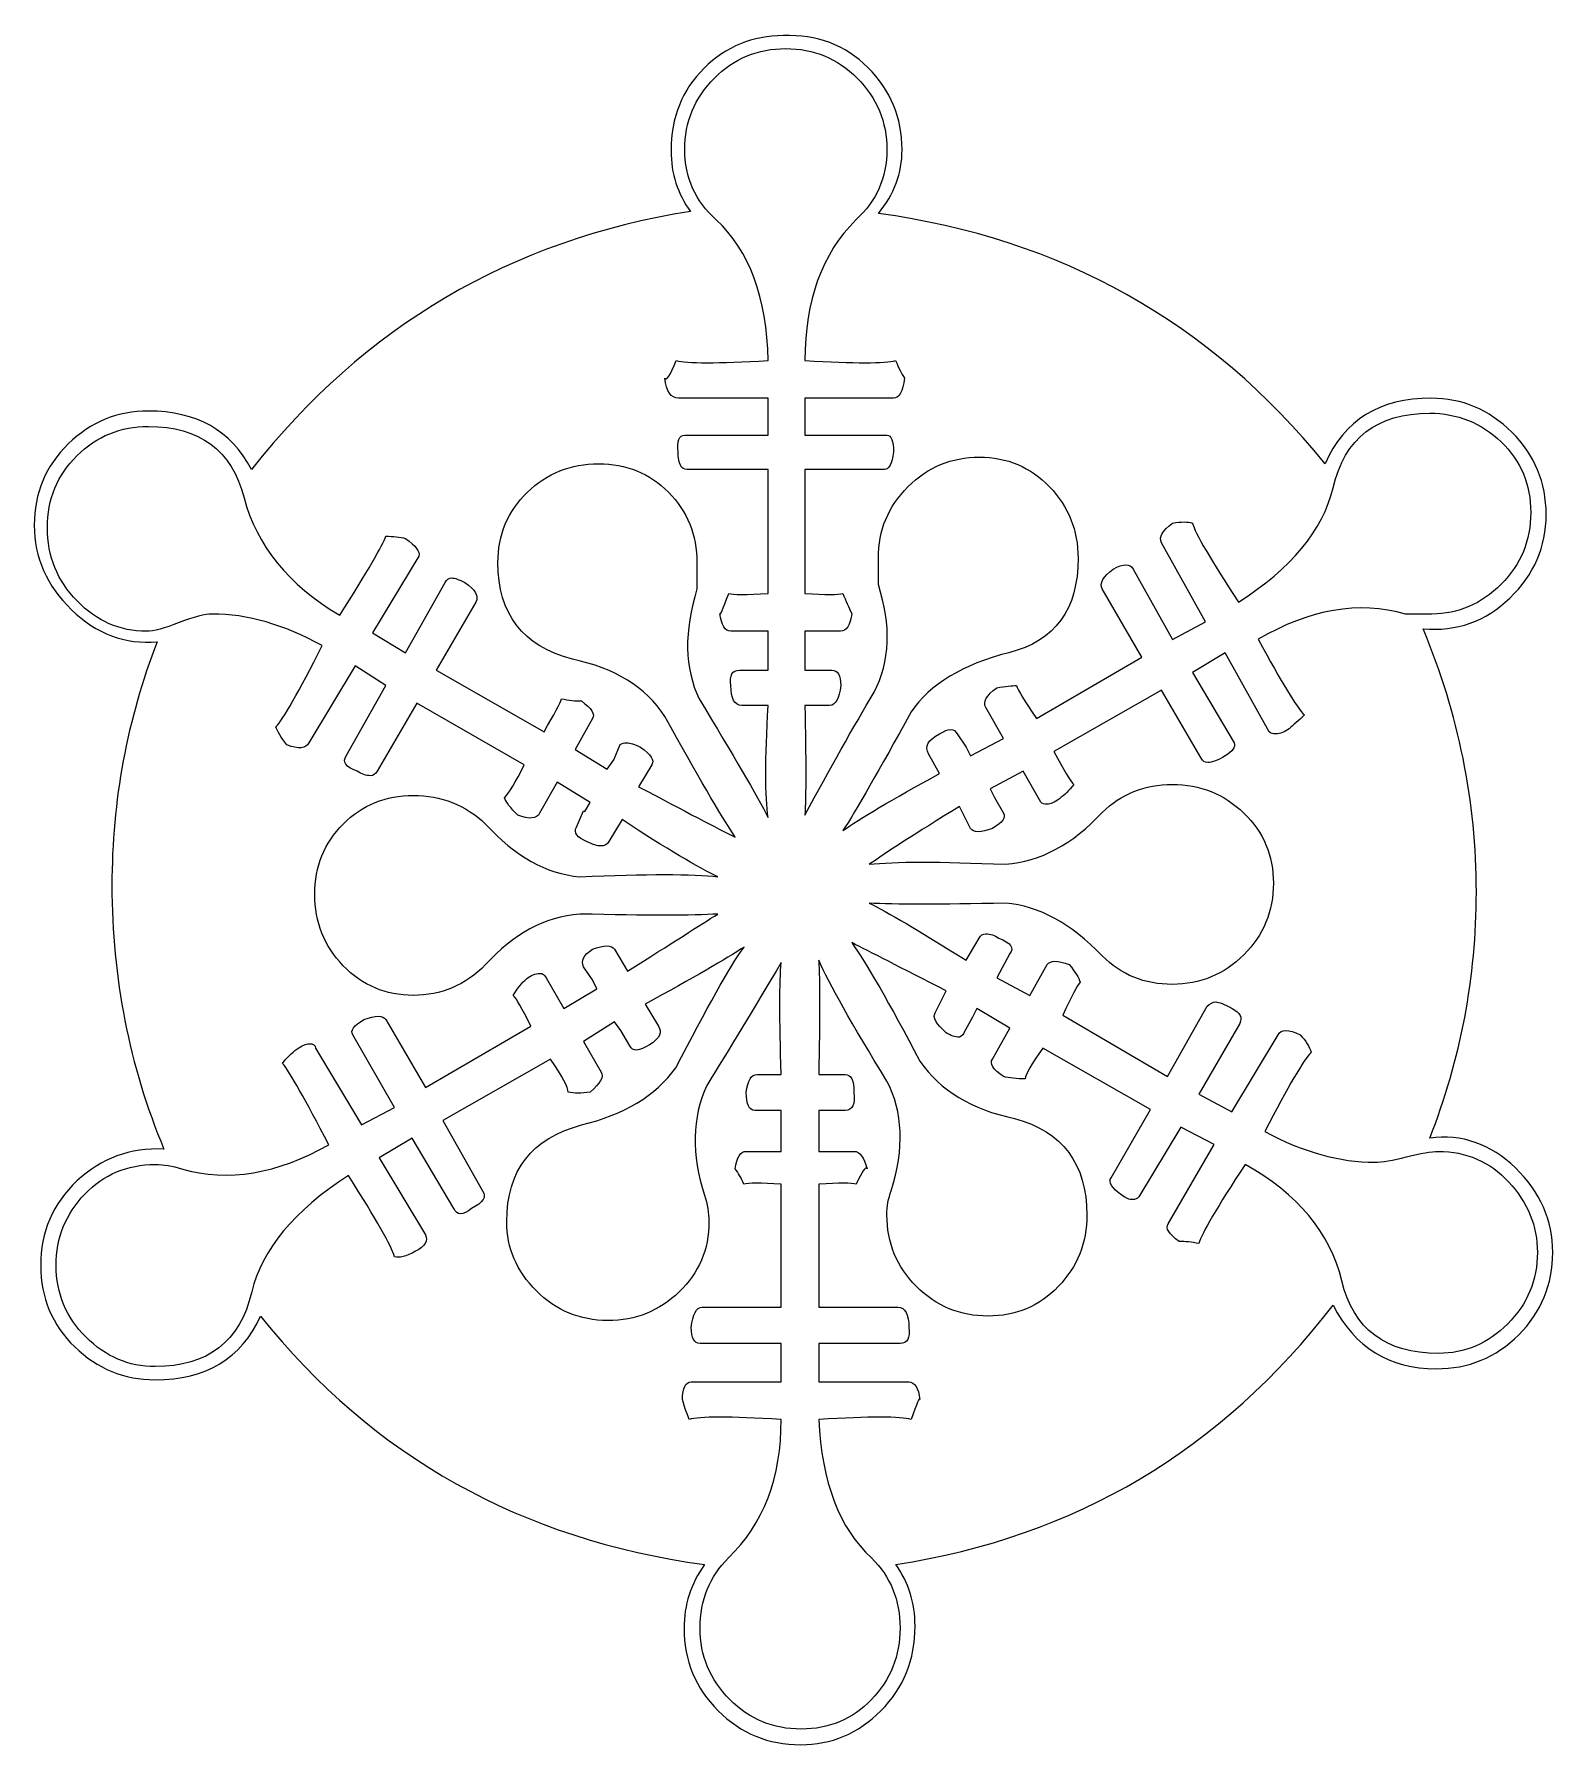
# Model space of a CAD drawing. Header units: centimetres. Extents: x -9.3 to 9.3, y -10.5 to 10.5.
import ezdxf

# ---------------------------------------------------------------- set-up
doc = ezdxf.new("R2010")
doc.units = ezdxf.units.CM
doc.header["$MEASUREMENT"] = 0
doc.layers.add('Camada 1', color=7, linetype='Continuous')

msp = doc.modelspace()

# ---------------------------------------------------------------- linework, layer by layer
at = {"layer": 'Camada 1'}
for points, knots in [([(6.6121, -5.08741), (5.24743, -6.86673), (3.46067, -7.92673), (1.25222, -8.2682), (1.25222, -8.2682), (1.41015, -8.484), (1.48952, -8.73535), (1.48952, -9.02266), (1.48952, -9.02266), (1.48952, -9.43607), (1.35019, -9.78209), (1.07156, -10.06073), (1.07156, -10.06073), (0.79293, -10.33937), (0.46466, -10.47827), (0.08763, -10.47827), (0.08763, -10.47827), (-0.308, -10.47827), (-0.64495, -10.33936), (-0.92358, -10.06073), (-0.92358, -10.06073), (-1.20221, -9.7821), (-1.34152, -9.44518), (-1.34152, -9.04954), (-1.34152, -9.04954), (-1.34152, -8.76223), (-1.25802, -8.50177), (-1.09099, -8.2682), (-1.09099, -8.2682), (-3.33582, -7.96269), (-5.14986, -6.94735), (-6.53231, -5.22218), (-6.53231, -5.22218), (-6.76588, -5.74309), (-7.19708, -6.00312), (-7.82546, -6.00312), (-7.82546, -6.00312), (-8.20249, -6.00312), (-8.53034, -5.86876), (-8.80855, -5.59921), (-8.80855, -5.59921), (-9.08719, -5.33008), (-9.2261, -4.99769), (-9.2261, -4.60248), (-9.2261, -4.60248), (-9.2261, -4.18989), (-9.07809, -3.84429), (-8.78126, -3.56563), (-8.78126, -3.56563), (-8.48485, -3.28739), (-8.12972, -3.15717), (-7.71631, -3.17495), (-7.71631, -3.17495), (-8.14089, -2.15178), (-8.35298, -1.07442), (-8.35298, 0.05707), (-8.35298, 0.05707), (-8.35298, 1.09802), (-8.16777, 2.09476), (-7.79735, 3.04644), (-7.79735, 3.04644), (-8.19258, 3.01048), (-8.54273, 3.14071), (-8.84783, 3.43712), (-8.84783, 3.43712), (-9.15292, 3.73311), (-9.30548, 4.07874), (-9.30548, 4.47395), (-9.30548, 4.47395), (-9.30548, 4.86916), (-9.16657, 5.20113), (-8.88876, 5.47069), (-8.88876, 5.47069), (-8.61095, 5.73982), (-8.28353, 5.8746), (-7.90649, 5.8746), (-7.90649, 5.8746), (-7.31491, 5.8746), (-6.89364, 5.63565), (-6.64228, 5.15856), (-6.64228, 5.15856), (-5.26148, 6.91351), (-3.46811, 7.96811), (-1.26214, 8.32281), (-1.26214, 8.32281), (-1.42089, 8.5353), (-1.50027, 8.78377), (-1.50027, 9.06737), (-1.50027, 9.06737), (-1.50027, 9.47499), (-1.36549, 9.81151), (-1.09596, 10.07776), (-1.09596, 10.07776), (-0.8264, 10.34359), (-0.50271, 10.4767), (-0.12526, 10.4767), (-0.12526, 10.4767), (0.28815, 10.49448), (0.63417, 10.36425), (0.91281, 10.08644), (0.91281, 10.08644), (1.19145, 9.80821), (1.33077, 9.47169), (1.33077, 9.07688), (1.33077, 9.07688), (1.33077, 8.78997), (1.23361, 8.52951), (1.03973, 8.29636), (1.03973, 8.29636), (3.28001, 7.99127), (5.10481, 6.96847), (6.51412, 5.22801), (6.51412, 5.22801), (6.74894, 5.76379), (7.18262, 6.03168), (7.81513, 6.03168), (7.81513, 6.03168), (8.19465, 6.03168), (8.52413, 5.89235), (8.80443, 5.61414), (8.80443, 5.61414), (9.08431, 5.3359), (9.22446, 4.99941), (9.22446, 4.6046), (9.22446, 4.6046), (9.22446, 4.20979), (9.07606, 3.86871), (8.78004, 3.58183), (8.78004, 3.58183), (8.48363, 3.29452), (8.12893, 3.16884), (7.71634, 3.2048), (7.71634, 3.2048), (8.15123, 2.16382), (8.36869, 1.08688), (8.36869, -0.02601), (8.36869, -0.02601), (8.36869, -1.06699), (8.17811, -2.0724), (7.79735, -3.04144), (7.79735, -3.04144), (8.19216, -2.9877), (8.54231, -3.10925), (8.84743, -3.40524), (8.84743, -3.40524), (9.15255, -3.70123), (9.3055, -4.04685), (9.3055, -4.44124), (9.3055, -4.44124), (9.3055, -4.83647), (9.16617, -5.17297), (8.88796, -5.45121), (8.88796, -5.45121), (8.60933, -5.72945), (8.2728, -5.86835), (7.87799, -5.86835), (7.87799, -5.86835), (7.30332, -5.86835), (6.88123, -5.60832), (6.6121, -5.08741)], [0, 0, 0, 0, 0.02439024, 0.02439024, 0.02439024, 0.02439024, 0.04878049, 0.04878049, 0.04878049, 0.04878049, 0.07317073, 0.07317073, 0.07317073, 0.07317073, 0.09756098, 0.09756098, 0.09756098, 0.09756098, 0.12195122, 0.12195122, 0.12195122, 0.12195122, 0.14634146, 0.14634146, 0.14634146, 0.14634146, 0.17073171, 0.17073171, 0.17073171, 0.17073171, 0.19512195, 0.19512195, 0.19512195, 0.19512195, 0.2195122, 0.2195122, 0.2195122, 0.2195122, 0.24390244, 0.24390244, 0.24390244, 0.24390244, 0.26829268, 0.26829268, 0.26829268, 0.26829268, 0.29268293, 0.29268293, 0.29268293, 0.29268293, 0.31707317, 0.31707317, 0.31707317, 0.31707317, 0.34146341, 0.34146341, 0.34146341, 0.34146341, 0.36585366, 0.36585366, 0.36585366, 0.36585366, 0.3902439, 0.3902439, 0.3902439, 0.3902439, 0.41463415, 0.41463415, 0.41463415, 0.41463415, 0.43902439, 0.43902439, 0.43902439, 0.43902439, 0.46341463, 0.46341463, 0.46341463, 0.46341463, 0.48780488, 0.48780488, 0.48780488, 0.48780488, 0.51219512, 0.51219512, 0.51219512, 0.51219512, 0.53658537, 0.53658537, 0.53658537, 0.53658537, 0.56097561, 0.56097561, 0.56097561, 0.56097561, 0.58536585, 0.58536585, 0.58536585, 0.58536585, 0.6097561, 0.6097561, 0.6097561, 0.6097561, 0.63414634, 0.63414634, 0.63414634, 0.63414634, 0.65853659, 0.65853659, 0.65853659, 0.65853659, 0.68292683, 0.68292683, 0.68292683, 0.68292683, 0.70731707, 0.70731707, 0.70731707, 0.70731707, 0.73170732, 0.73170732, 0.73170732, 0.73170732, 0.75609756, 0.75609756, 0.75609756, 0.75609756, 0.7804878, 0.7804878, 0.7804878, 0.7804878, 0.80487805, 0.80487805, 0.80487805, 0.80487805, 0.82926829, 0.82926829, 0.82926829, 0.82926829, 0.85365854, 0.85365854, 0.85365854, 0.85365854, 0.87804878, 0.87804878, 0.87804878, 0.87804878, 0.90243902, 0.90243902, 0.90243902, 0.90243902, 0.92682927, 0.92682927, 0.92682927, 0.92682927, 0.95121951, 0.95121951, 0.95121951, 0.95121951, 1, 1, 1, 1]), ([(7.90485, -3.20225), (7.81473, -3.20225), (7.6845, -3.22498), (7.51417, -3.26964), (7.51417, -3.26964), (7.34343, -3.3143), (7.21321, -3.33661), (7.12391, -3.33661), (7.12391, -3.33661), (6.69272, -3.33661), (6.24375, -3.21093), (5.77702, -2.95958), (5.77702, -2.95958), (6.06393, -2.40313), (6.25245, -2.08026), (6.34257, -1.99012), (6.34257, -1.99012), (6.32437, -1.9186), (6.27973, -1.84666), (6.20779, -1.77472), (6.20779, -1.77472), (6.06391, -1.70278), (5.97422, -1.70278), (5.93866, -1.77472), (5.93866, -1.77472), (5.93866, -1.77472), (5.37105, -2.7173), (5.37105, -2.7173), (5.37105, -2.7173), (5.37105, -2.7173), (4.96589, -2.49984), (4.96589, -2.49984), (4.96589, -2.49984), (4.96589, -2.49984), (5.46984, -1.63333), (5.46984, -1.63333), (5.46984, -1.63333), (5.5054, -1.56345), (5.47439, -1.50228), (5.37599, -1.44937), (5.37599, -1.44937), (5.27759, -1.39688), (5.21063, -1.37042), (5.17507, -1.37042), (5.17507, -1.37042), (5.13911, -1.37042), (5.10355, -1.38862), (5.06799, -1.42416), (5.06799, -1.42416), (5.06799, -1.42416), (4.58555, -2.28612), (4.58555, -2.28612), (4.58555, -2.28612), (4.58555, -2.28612), (3.29944, -1.53206), (3.29944, -1.53206), (3.29944, -1.53206), (3.40694, -1.29888), (3.47885, -1.16413), (3.51484, -1.12815), (3.51484, -1.12815), (3.49664, -1.07441), (3.452, -1.0029), (3.38006, -0.91275), (3.38006, -0.91275), (3.23618, -0.85901), (3.14649, -0.85901), (3.11093, -0.91275), (3.11093, -0.91275), (3.11093, -0.91275), (2.89514, -1.28978), (2.89514, -1.28978), (2.89514, -1.28978), (2.89514, -1.28978), (2.49123, -1.07438), (2.49123, -1.07438), (2.49123, -1.07438), (2.49123, -1.07438), (2.65286, -0.77797), (2.65286, -0.77797), (2.65286, -0.77797), (2.7066, -0.70645), (2.66196, -0.64361), (2.51808, -0.58945), (2.51808, -0.58945), (2.46434, -0.55389), (2.41018, -0.53571), (2.35645, -0.53571), (2.35645, -0.53571), (2.32049, -0.53571), (2.29361, -0.55391), (2.27583, -0.58945), (2.27583, -0.58945), (2.27583, -0.58945), (2.1142, -0.85858), (2.1142, -0.85858), (2.1142, -0.85858), (1.53955, -0.49973), (1.14474, -0.26657), (0.92937, -0.15868), (0.92937, -0.15868), (1.23446, -0.17688), (1.79051, -0.17688), (2.59791, -0.15868), (2.59791, -0.15868), (3.0105, -0.19464), (3.40531, -0.41003), (3.78234, -0.80485), (3.78234, -0.80485), (4.01552, -1.03842), (4.30241, -1.155), (4.64348, -1.155), (4.64348, -1.155), (4.98413, -1.155), (5.27599, -1.03387), (5.51827, -0.79162), (5.51827, -0.79162), (5.76055, -0.54937), (5.88161, -0.25752), (5.88161, 0.08395), (5.88161, 0.08395), (5.88161, 0.4246), (5.76048, 0.71191), (5.51823, 0.94549), (5.51823, 0.94549), (5.27598, 1.17867), (4.98409, 1.29564), (4.64344, 1.29564), (4.64344, 1.29564), (4.30237, 1.29564), (4.01548, 1.1807), (3.7823, 0.95168), (3.7823, 0.95168), (3.42345, 0.56348), (3.02866, 0.35182), (2.59787, 0.31668), (2.59787, 0.31668), (1.79047, 0.35221), (1.23445, 0.35221), (0.92933, 0.31668), (0.92933, 0.31668), (1.12695, 0.4568), (1.49488, 0.69329), (2.03354, 1.0265), (2.03354, 1.0265), (2.03354, 1.0265), (2.16832, 0.75694), (2.16832, 0.75694), (2.16832, 0.75694), (2.20388, 0.7032), (2.29357, 0.7032), (2.43745, 0.75694), (2.43745, 0.75694), (2.56313, 0.82888), (2.60779, 0.89172), (2.57223, 0.94588), (2.57223, 0.94588), (2.57223, 0.94588), (2.46433, 1.1344), (2.46433, 1.1344), (2.46433, 1.1344), (2.46433, 1.1344), (2.41059, 1.2419), (2.41059, 1.2419), (2.41059, 1.2419), (2.41059, 1.2419), (2.8145, 1.4573), (2.8145, 1.4573), (2.8145, 1.4573), (2.8145, 1.4573), (3.0299, 1.08027), (3.0299, 1.08027), (3.0299, 1.08027), (3.04768, 1.06207), (3.07456, 1.05339), (3.11052, 1.05339), (3.11052, 1.05339), (3.14648, 1.05339), (3.19609, 1.07572), (3.25892, 1.12078), (3.25892, 1.12078), (3.32176, 1.16544), (3.38005, 1.22373), (3.43378, 1.29564), (3.43378, 1.29564), (3.39782, 1.3316), (3.3172, 1.46638), (3.19153, 1.69995), (3.19153, 1.69995), (3.19153, 1.69995), (4.51114, 2.45401), (4.51114, 2.45401), (4.51114, 2.45401), (4.51114, 2.45401), (4.99607, 1.61891), (4.99607, 1.61891), (4.99607, 1.61891), (5.01385, 1.58295), (5.04073, 1.56517), (5.07669, 1.56517), (5.07669, 1.56517), (5.13043, 1.56517), (5.20237, 1.59205), (5.29209, 1.64579), (5.29209, 1.64579), (5.38181, 1.69953), (5.41777, 1.75369), (5.39999, 1.80742), (5.39999, 1.80742), (5.39999, 1.80742), (4.88818, 2.66938), (4.88818, 2.66938), (4.88818, 2.66938), (4.88818, 2.66938), (5.29209, 2.91163), (5.29209, 2.91163), (5.29209, 2.91163), (5.29209, 2.91163), (5.83076, 1.94217), (5.83076, 1.94217), (5.83076, 1.94217), (5.84896, 1.92397), (5.87582, 1.91529), (5.9118, 1.91529), (5.9118, 1.91529), (5.96554, 1.91529), (6.0193, 1.9368), (6.07304, 1.9798), (6.07304, 1.9798), (6.12678, 2.0228), (6.19004, 2.0786), (6.26198, 2.14765), (6.26198, 2.14765), (6.17186, 2.23364), (5.98335, 2.54288), (5.69643, 3.07618), (5.69643, 3.07618), (6.32482, 3.44411), (6.92632, 3.54748), (7.50097, 3.38582), (7.50097, 3.38582), (7.60847, 3.38582), (7.71637, 3.38582), (7.82384, 3.38582), (7.82384, 3.38582), (8.14713, 3.38582), (8.42989, 3.50737), (8.67217, 3.75087), (8.67217, 3.75087), (8.91445, 3.99437), (9.03597, 4.28747), (9.03597, 4.63019), (9.03597, 4.63019), (9.03597, 4.97291), (8.91442, 5.26146), (8.67217, 5.49588), (8.67217, 5.49588), (8.42992, 5.7303), (8.13803, 5.8477), (7.79698, 5.8477), (7.79698, 5.8477), (7.15039, 5.8477), (6.75561, 5.54219), (6.61215, 4.932), (6.61215, 4.932), (6.48647, 4.41109), (6.10034, 3.94394), (5.45378, 3.53135), (5.45378, 3.53135), (5.11231, 4.05184), (4.92379, 4.37513), (4.88823, 4.50081), (4.88823, 4.50081), (4.83449, 4.51859), (4.75345, 4.51859), (4.64598, 4.50081), (4.64598, 4.50081), (4.5203, 4.41069), (4.47524, 4.33007), (4.5112, 4.25856), (4.5112, 4.25856), (4.5112, 4.25856), (5.04987, 3.2887), (5.04987, 3.2887), (5.04987, 3.2887), (5.04987, 3.2887), (4.64596, 3.0733), (4.64596, 3.0733), (4.64596, 3.0733), (4.64596, 3.0733), (4.16103, 3.93526), (4.16103, 3.93526), (4.16103, 3.93526), (4.12507, 4.0072), (4.04445, 4.0072), (3.91878, 3.93526), (3.91878, 3.93526), (3.7931, 3.84514), (3.74804, 3.76452), (3.784, 3.69301), (3.784, 3.69301), (3.784, 3.69301), (4.26893, 2.85791), (4.26893, 2.85791), (4.26893, 2.85791), (4.26893, 2.85791), (2.9762, 2.10385), (2.9762, 2.10385), (2.9762, 2.10385), (2.83232, 2.31925), (2.7513, 2.454), (2.73352, 2.50776), (2.73352, 2.50776), (2.67978, 2.50776), (2.59874, 2.49866), (2.49127, 2.48088), (2.49127, 2.48088), (2.36559, 2.39076), (2.32053, 2.31014), (2.35649, 2.2382), (2.35649, 2.2382), (2.35649, 2.2382), (2.57228, 1.86117), (2.57228, 1.86117), (2.57228, 1.86117), (2.57228, 1.86117), (2.16797, 1.64577), (2.16797, 1.64577), (2.16797, 1.64577), (2.16797, 1.64577), (2.11423, 1.75367), (2.11423, 1.75367), (2.11423, 1.75367), (2.11423, 1.75367), (2.00673, 1.9153), (2.00673, 1.9153), (2.00673, 1.9153), (1.97035, 1.98682), (1.89883, 1.98682), (1.79133, 1.9153), (1.79133, 1.9153), (1.64745, 1.84336), (1.60239, 1.76234), (1.65655, 1.67305), (1.65655, 1.67305), (1.65655, 1.67305), (1.79091, 1.43037), (1.79091, 1.43037), (1.79091, 1.43037), (1.19848, 1.10708), (0.80367, 0.8735), (0.60608, 0.73004), (0.60608, 0.73004), (0.76732, 0.98139), (1.04595, 1.46593), (1.44118, 2.18443), (1.44118, 2.18443), (1.67436, 2.5255), (2.07412, 2.76776), (2.63966, 2.91161), (2.63966, 2.91161), (3.2052, 3.05546), (3.48799, 3.4416), (3.48799, 4.06998), (3.48799, 4.06998), (3.48799, 4.41105), (3.37141, 4.70292), (3.13824, 4.94517), (3.13824, 4.94517), (2.90507, 5.18742), (2.61817, 5.30897), (2.27752, 5.30897), (2.27752, 5.30897), (1.93645, 5.30897), (1.64501, 5.18742), (1.40273, 4.94517), (1.40273, 4.94517), (1.16045, 4.70292), (1.03973, 4.41111), (1.03973, 4.07006), (1.03973, 4.07006), (1.03973, 3.96216), (1.03973, 3.85427), (1.03973, 3.74677), (1.03973, 3.74677), (1.20136, 3.24406), (1.18443, 2.80419), (0.98845, 2.42716), (0.98845, 2.42716), (0.7313, 1.99597), (0.44854, 1.49326), (0.14012, 0.91861), (0.14012, 0.91861), (0.15377, 1.15179), (0.15377, 1.60073), (0.14012, 2.2655), (0.14012, 2.2655), (0.14012, 2.2655), (0.44191, 2.26549), (0.44191, 2.26549), (0.44191, 2.26549), (0.51509, 2.26549), (0.56097, 2.34653), (0.57918, 2.50859), (0.57918, 2.50859), (0.57918, 2.63469), (0.54238, 2.69793), (0.46962, 2.69793), (0.46962, 2.69793), (0.46962, 2.69793), (0.14015, 2.69793), (0.14015, 2.69793), (0.14015, 2.69793), (0.14015, 2.69793), (0.14015, 3.17418), (0.14015, 3.17418), (0.14015, 3.17418), (0.14015, 3.17418), (0.57714, 3.17418), (0.57714, 3.17418), (0.57714, 3.17418), (0.6499, 3.17418), (0.69538, 3.24694), (0.71356, 3.39288), (0.71356, 3.39288), (0.67718, 3.46564), (0.6408, 3.5475), (0.60442, 3.63886), (0.60442, 3.63886), (0.54984, 3.62066), (0.39482, 3.62066), (0.14016, 3.63886), (0.14016, 3.63886), (0.14016, 3.63886), (0.14016, 5.15857), (0.14016, 5.15857), (0.14016, 5.15857), (0.14016, 5.15857), (1.11704, 5.15858), (1.11704, 5.15858), (1.11704, 5.15858), (1.17078, 5.15858), (1.20716, 5.22846), (1.22536, 5.36861), (1.22536, 5.36861), (1.22536, 5.50834), (1.19808, 5.57821), (1.14392, 5.57821), (1.14392, 5.57821), (1.14392, 5.57821), (0.14015, 5.57821), (0.14015, 5.57821), (0.14015, 5.57821), (0.14015, 5.57821), (0.14015, 6.03173), (0.14015, 6.03173), (0.14015, 6.03173), (0.14015, 6.03173), (1.22452, 6.03173), (1.22452, 6.03173), (1.22452, 6.03173), (1.29646, 6.03173), (1.34194, 6.11317), (1.36012, 6.27647), (1.36012, 6.27647), (1.32374, 6.33063), (1.28778, 6.40297), (1.2518, 6.49393), (1.2518, 6.49393), (1.1253, 6.45797), (0.75446, 6.45797), (0.14013, 6.49393), (0.14013, 6.49393), (0.14013, 7.22982), (0.34807, 7.80444), (0.76478, 8.21745), (0.76478, 8.21745), (1.0178, 8.45063), (1.1447, 8.73794), (1.1447, 9.07941), (1.1447, 9.07941), (1.1447, 9.42048), (1.02315, 9.71235), (0.7809, 9.9546), (0.7809, 9.9546), (0.53865, 10.19685), (0.24676, 10.3184), (-0.09429, 10.3184), (-0.09429, 10.3184), (-0.43576, 10.3184), (-0.72765, 10.19685), (-0.9699, 9.9546), (-0.9699, 9.9546), (-1.21215, 9.71235), (-1.33328, 9.42046), (-1.33328, 9.07941), (-1.33328, 9.07941), (-1.33328, 8.73794), (-1.2043, 8.4506), (-0.9459, 8.21745), (-0.9459, 8.21745), (-0.54035, 7.84042), (-0.32826, 7.26577), (-0.30966, 6.49393), (-0.30966, 6.49393), (-0.93349, 6.45797), (-1.30971, 6.45797), (-1.43787, 6.49393), (-1.43787, 6.49393), (-1.51145, 6.31245), (-1.55736, 6.24009), (-1.57553, 6.27647), (-1.57553, 6.27647), (-1.55733, 6.11317), (-1.50235, 6.03173), (-1.41059, 6.03173), (-1.41059, 6.03173), (-1.41059, 6.03173), (-0.30964, 6.03173), (-0.30964, 6.03173), (-0.30964, 6.03173), (-0.30964, 6.03173), (-0.30964, 5.57821), (-0.30964, 5.57821), (-0.30964, 5.57821), (-0.30964, 5.57821), (-1.33117, 5.57821), (-1.33117, 5.57821), (-1.33117, 5.57821), (-1.40475, 5.57821), (-1.43206, 5.50833), (-1.41385, 5.36861), (-1.41385, 5.36861), (-1.41385, 5.22846), (-1.37705, 5.15858), (-1.30347, 5.15858), (-1.30347, 5.15858), (-1.30347, 5.15858), (-0.30964, 5.15858), (-0.30964, 5.15858), (-0.30964, 5.15858), (-0.30964, 5.15858), (-0.30964, 3.63887), (-0.30964, 3.63887), (-0.30964, 3.63887), (-0.5792, 3.62067), (-0.74083, 3.62067), (-0.79457, 3.63887), (-0.79457, 3.63887), (-0.86651, 3.43837), (-0.90247, 3.35651), (-0.90247, 3.39289), (-0.90247, 3.39289), (-0.88469, 3.24695), (-0.83963, 3.17419), (-0.76769, 3.17419), (-0.76769, 3.17419), (-0.76769, 3.17419), (-0.30964, 3.17418), (-0.30964, 3.17418), (-0.30964, 3.17418), (-0.30964, 3.17418), (-0.30964, 2.69793), (-0.30964, 2.69793), (-0.30964, 2.69793), (-0.30964, 2.69793), (-0.65979, 2.69793), (-0.65979, 2.69793), (-0.65979, 2.69793), (-0.74991, 2.69793), (-0.78589, 2.63467), (-0.76769, 2.50859), (-0.76769, 2.50859), (-0.76769, 2.34653), (-0.72303, 2.26549), (-0.63291, 2.26549), (-0.63291, 2.26549), (-0.63291, 2.26549), (-0.30964, 2.26549), (-0.30964, 2.26549), (-0.30964, 2.26549), (-0.35015, 1.60072), (-0.35015, 1.14307), (-0.30964, 0.89172), (-0.30964, 0.89172), (-0.45103, 1.16085), (-0.73297, 1.64578), (-1.15631, 2.34611), (-1.15631, 2.34611), (-1.33572, 2.72314), (-1.34483, 3.17211), (-1.18277, 3.693), (-1.18277, 3.693), (-1.18277, 3.8005), (-1.18277, 3.90797), (-1.18277, 4.01587), (-1.18277, 4.01587), (-1.18277, 4.35694), (-1.29895, 4.64426), (-1.53128, 4.87783), (-1.53128, 4.87783), (-1.76361, 5.11101), (-2.0497, 5.22798), (-2.38954, 5.22798), (-2.38954, 5.22798), (-2.72938, 5.22798), (-3.01959, 5.11098), (-3.26102, 4.87783), (-3.26102, 4.87783), (-3.50245, 4.64426), (-3.62276, 4.35692), (-3.62276, 4.01587), (-3.62276, 4.01587), (-3.62276, 3.38748), (-3.31767, 2.99225), (-2.70706, 2.83104), (-2.70706, 2.83104), (-2.18657, 2.72314), (-1.80954, 2.48957), (-1.57597, 2.13071), (-1.57597, 2.13071), (-1.18074, 1.41221), (-0.89342, 0.91857), (-0.71401, 0.64947), (-0.71401, 0.64947), (-0.9298, 0.75697), (-1.32462, 0.96366), (-1.89884, 1.26875), (-1.89884, 1.26875), (-1.89884, 1.26875), (-1.73721, 1.53831), (-1.73721, 1.53831), (-1.73721, 1.53831), (-1.70165, 1.59205), (-1.74756, 1.66356), (-1.87487, 1.75371), (-1.87487, 1.75371), (-1.94845, 1.78927), (-2.00385, 1.80745), (-2.04023, 1.80745), (-2.04023, 1.80745), (-2.07703, 1.80745), (-2.10474, 1.80002), (-2.12291, 1.78594), (-2.12291, 1.78594), (-2.12291, 1.78594), (-2.20311, 1.5966), (-2.20311, 1.5966), (-2.20311, 1.5966), (-2.20311, 1.5966), (-2.20353, 1.59702), (-2.20353, 1.59702), (-2.20353, 1.59702), (-2.20353, 1.59702), (-2.28208, 1.48415), (-2.28208, 1.48415), (-2.28208, 1.48415), (-2.28208, 1.48415), (-2.67607, 1.72476), (-2.67607, 1.72476), (-2.67607, 1.72476), (-2.67607, 1.72476), (-2.4644, 2.10386), (-2.4644, 2.10386), (-2.4644, 2.10386), (-2.42884, 2.1576), (-2.4735, 2.22911), (-2.59918, 2.31926), (-2.59918, 2.31926), (-2.67112, 2.31926), (-2.75214, 2.32794), (-2.84186, 2.34614), (-2.84186, 2.34614), (-2.86006, 2.2924), (-2.93198, 2.15762), (-3.05765, 1.94223), (-3.05765, 1.94223), (-3.05765, 1.94223), (-4.37932, 2.69754), (-4.37932, 2.69754), (-4.37932, 2.69754), (-4.37932, 2.69754), (-3.8919, 3.5314), (-3.8919, 3.5314), (-3.8919, 3.5314), (-3.85634, 3.60292), (-3.901, 3.68354), (-4.02668, 3.77365), (-4.02668, 3.77365), (-4.09862, 3.80921), (-4.15236, 3.82739), (-4.18831, 3.82739), (-4.18831, 3.82739), (-4.22426, 3.82739), (-4.25115, 3.80919), (-4.26893, 3.77365), (-4.26893, 3.77365), (-4.26893, 3.77365), (-4.75386, 2.91169), (-4.75386, 2.91169), (-4.75386, 2.91169), (-4.75386, 2.91169), (-5.15777, 3.15394), (-5.15777, 3.15394), (-5.15777, 3.15394), (-5.15777, 3.15394), (-4.59222, 4.09694), (-4.59222, 4.09694), (-4.59222, 4.09694), (-4.57444, 4.15068), (-4.62818, 4.22219), (-4.75385, 4.31234), (-4.75385, 4.31234), (-4.82579, 4.33012), (-4.90641, 4.33922), (-4.9961, 4.33922), (-4.9961, 4.33922), (-5.03248, 4.23132), (-5.221, 3.90803), (-5.56165, 3.36976), (-5.56165, 3.36976), (-6.19046, 3.74679), (-6.58112, 4.22677), (-6.73367, 4.8105), (-6.73367, 4.8105), (-6.88622, 5.39423), (-7.27649, 5.68611), (-7.90487, 5.68611), (-7.90487, 5.68611), (-8.24634, 5.68611), (-8.53823, 5.56623), (-8.78048, 5.32726), (-8.78048, 5.32726), (-9.02273, 5.08789), (-9.14386, 4.79354), (-9.14386, 4.44379), (-9.14386, 4.44379), (-9.14386, 4.09404), (-9.02273, 3.79514), (-8.78048, 3.54669), (-8.78048, 3.54669), (-8.53823, 3.29824), (-8.25544, 3.17421), (-7.93215, 3.17421), (-7.93215, 3.17421), (-7.84243, 3.17421), (-7.70768, 3.20935), (-7.52824, 3.28004), (-7.52824, 3.28004), (-7.34883, 3.35031), (-7.21405, 3.38587), (-7.12393, 3.38587), (-7.12393, 3.38587), (-6.69316, 3.38587), (-6.24461, 3.25646), (-5.77744, 2.99849), (-5.77744, 2.99849), (-6.06475, 2.42633), (-6.25327, 2.09393), (-6.34299, 2.00217), (-6.34299, 2.00217), (-6.32521, 1.94677), (-6.28015, 1.87276), (-6.20821, 1.78058), (-6.20821, 1.78058), (-6.06475, 1.72684), (-5.97503, 1.73552), (-5.93908, 1.80746), (-5.93908, 1.80746), (-5.93908, 1.80746), (-5.37311, 2.75004), (-5.37311, 2.75004), (-5.37311, 2.75004), (-5.37311, 2.75004), (-4.99608, 2.50779), (-4.99608, 2.50779), (-4.99608, 2.50779), (-4.99608, 2.50779), (-5.48101, 1.64583), (-5.48101, 1.64583), (-5.48101, 1.64583), (-5.53475, 1.57389), (-5.49011, 1.51105), (-5.34623, 1.45731), (-5.34623, 1.45731), (-5.29249, 1.42135), (-5.23873, 1.40357), (-5.1846, 1.40357), (-5.1846, 1.40357), (-5.14904, 1.40357), (-5.12218, 1.42135), (-5.10398, 1.45731), (-5.10398, 1.45731), (-5.10398, 1.45731), (-4.61699, 2.29117), (-4.61699, 2.29117), (-4.61699, 2.29117), (-4.61699, 2.29117), (-3.29943, 1.53749), (-3.29943, 1.53749), (-3.29943, 1.53749), (-3.40733, 1.32209), (-3.48795, 1.18774), (-3.54168, 1.134), (-3.54168, 1.134), (-3.5239, 1.07984), (-3.47016, 1.0079), (-3.38005, 0.9186), (-3.38005, 0.9186), (-3.23659, 0.86486), (-3.14687, 0.87354), (-3.11092, 0.94548), (-3.11092, 0.94548), (-3.11092, 0.94548), (-2.89552, 1.32293), (-2.89552, 1.32293), (-2.89552, 1.32293), (-2.89552, 1.32293), (-2.49121, 1.07406), (-2.49121, 1.07406), (-2.49121, 1.07406), (-2.49121, 1.07406), (-2.55572, 0.96368), (-2.55572, 0.96368), (-2.55572, 0.96368), (-2.55572, 0.96368), (-2.57226, 0.97278), (-2.57226, 0.97278), (-2.57226, 0.97278), (-2.57226, 0.97278), (-2.66113, 0.77392), (-2.66113, 0.77392), (-2.66113, 0.77392), (-2.69751, 0.70489), (-2.65285, 0.64451), (-2.52802, 0.59326), (-2.52802, 0.59326), (-2.4569, 0.55852), (-2.40359, 0.54159), (-2.36803, 0.54159), (-2.36803, 0.54159), (-2.31511, 0.54159), (-2.27955, 0.55937), (-2.26138, 0.59533), (-2.26138, 0.59533), (-2.26138, 0.59533), (-2.10181, 0.86489), (-2.10181, 0.86489), (-2.10181, 0.86489), (-1.55113, 0.50564), (-1.16048, 0.27206), (-0.92936, 0.16459), (-0.92936, 0.16459), (-1.23363, 0.20015), (-1.79669, 0.20015), (-2.61939, 0.16459), (-2.61939, 0.16459), (-3.03116, 0.20015), (-3.41563, 0.41594), (-3.77321, 0.81115), (-3.77321, 0.81115), (-4.02374, 1.04433), (-4.31891, 1.1613), (-4.65874, 1.1613), (-4.65874, 1.1613), (-4.99857, 1.1613), (-5.28506, 1.0443), (-5.51739, 0.81115), (-5.51739, 0.81115), (-5.74971, 0.57756), (-5.86589, 0.29025), (-5.86589, -0.05083), (-5.86589, -0.05083), (-5.86589, -0.3923), (-5.74971, -0.68419), (-5.51738, -0.92644), (-5.51738, -0.92644), (-5.28505, -1.16869), (-4.99856, -1.28982), (-4.65873, -1.28982), (-4.65873, -1.28982), (-4.3189, -1.28982), (-4.02373, -1.16414), (-3.7732, -0.91279), (-3.7732, -0.91279), (-3.43337, -0.53576), (-3.0489, -0.32904), (-2.61938, -0.29308), (-2.61938, -0.29308), (-1.79668, -0.31128), (-1.23362, -0.31128), (-0.92935, -0.29308), (-0.92935, -0.29308), (-1.12697, -0.41876), (-1.49532, -0.65233), (-2.03356, -0.99341), (-2.03356, -0.99341), (-2.03356, -0.99341), (-2.19519, -0.72428), (-2.19519, -0.72428), (-2.19519, -0.72428), (-2.23115, -0.67054), (-2.32087, -0.67054), (-2.46432, -0.72428), (-2.46432, -0.72428), (-2.57222, -0.79622), (-2.6082, -0.86816), (-2.57222, -0.93968), (-2.57222, -0.93968), (-2.57222, -0.93968), (-2.46432, -1.10131), (-2.46432, -1.10131), (-2.46432, -1.10131), (-2.46432, -1.10131), (-2.41058, -1.20921), (-2.41058, -1.20921), (-2.41058, -1.20921), (-2.41058, -1.20921), (-2.81449, -1.45146), (-2.81449, -1.45146), (-2.81449, -1.45146), (-2.81449, -1.45146), (-3.03028, -1.07401), (-3.03028, -1.07401), (-3.03028, -1.07401), (-3.04848, -1.03845), (-3.07534, -1.02027), (-3.1109, -1.02027), (-3.1109, -1.02027), (-3.16506, -1.02027), (-3.21922, -1.043), (-3.27296, -1.08766), (-3.27296, -1.08766), (-3.3267, -1.13272), (-3.38046, -1.20011), (-3.4342, -1.28983), (-3.4342, -1.28983), (-3.39824, -1.32579), (-3.3263, -1.45146), (-3.21841, -1.66686), (-3.21841, -1.66686), (-3.21841, -1.66686), (-4.51114, -2.42092), (-4.51114, -2.42092), (-4.51114, -2.42092), (-4.51114, -2.42092), (-4.99607, -1.58624), (-4.99607, -1.58624), (-4.99607, -1.58624), (-5.03203, -1.5325), (-5.12175, -1.5325), (-5.2652, -1.58624), (-5.2652, -1.58624), (-5.3913, -1.65818), (-5.43636, -1.72102), (-5.39998, -1.77476), (-5.39998, -1.77476), (-5.39998, -1.77476), (-4.88859, -2.6636), (-4.88859, -2.6636), (-4.88859, -2.6636), (-4.88859, -2.6636), (-5.2925, -2.879), (-5.2925, -2.879), (-5.2925, -2.879), (-5.2925, -2.879), (-5.85805, -1.936), (-5.85805, -1.936), (-5.85805, -1.936), (-5.85805, -1.90044), (-5.88493, -1.88226), (-5.93867, -1.88226), (-5.93867, -1.88226), (-5.97505, -1.88226), (-6.02424, -1.90499), (-6.08707, -1.94965), (-6.08707, -1.94965), (-6.14991, -1.99471), (-6.2082, -2.053), (-6.26193, -2.12451), (-6.26193, -2.12451), (-6.17221, -2.23241), (-5.98369, -2.5648), (-5.69638, -3.12125), (-5.69638, -3.12125), (-6.32477, -3.4805), (-6.92627, -3.57932), (-7.50092, -3.41766), (-7.50092, -3.41766), (-7.60882, -3.3817), (-7.71671, -3.3635), (-7.82421, -3.3635), (-7.82421, -3.3635), (-8.16568, -3.3635), (-8.45302, -3.48505), (-8.68617, -3.7273), (-8.68617, -3.7273), (-8.91974, -3.96955), (-9.03632, -4.26144), (-9.03632, -4.60249), (-9.03632, -4.60249), (-9.03632, -4.94396), (-8.91519, -5.23585), (-8.67294, -5.4781), (-8.67294, -5.4781), (-8.43069, -5.72035), (-8.1475, -5.84148), (-7.82421, -5.84148), (-7.82421, -5.84148), (-7.17804, -5.84148), (-6.78323, -5.53639), (-6.63938, -4.92578), (-6.63938, -4.92578), (-6.5137, -4.40529), (-6.11889, -3.92946), (-5.45413, -3.49827), (-5.45413, -3.49827), (-5.11306, -4.03736), (-4.92454, -4.36933), (-4.88858, -4.49501), (-4.88858, -4.49501), (-4.83484, -4.51321), (-4.74967, -4.49046), (-4.63267, -4.42762), (-4.63267, -4.42762), (-4.51609, -4.36478), (-4.47556, -4.29782), (-4.51154, -4.22588), (-4.51154, -4.22588), (-4.51154, -4.22588), (-5.07709, -3.28288), (-5.07709, -3.28288), (-5.07709, -3.28288), (-5.07709, -3.28288), (-4.67318, -3.04063), (-4.67318, -3.04063), (-4.67318, -3.04063), (-4.67318, -3.04063), (-4.16137, -3.90219), (-4.16137, -3.90219), (-4.16137, -3.90219), (-4.12581, -3.99231), (-4.05387, -3.99231), (-3.94597, -3.90219), (-3.94597, -3.90219), (-3.80209, -3.83025), (-3.75745, -3.75873), (-3.81119, -3.68679), (-3.81119, -3.68679), (-3.81119, -3.68679), (-4.29572, -2.82483), (-4.29572, -2.82483), (-4.29572, -2.82483), (-4.29572, -2.82483), (-2.97611, -2.07077), (-2.97611, -2.07077), (-2.97611, -2.07077), (-2.83265, -2.28656), (-2.76071, -2.42092), (-2.76071, -2.47468), (-2.76071, -2.47468), (-2.68919, -2.49288), (-2.59947, -2.49288), (-2.49158, -2.47468), (-2.49158, -2.47468), (-2.3659, -2.36718), (-2.32084, -2.28616), (-2.3568, -2.23243), (-2.3568, -2.23243), (-2.3568, -2.23243), (-2.5722, -1.8554), (-2.5722, -1.8554), (-2.5722, -1.8554), (-2.5722, -1.8554), (-2.19517, -1.61315), (-2.19517, -1.61315), (-2.19517, -1.61315), (-2.19517, -1.61315), (-2.11413, -1.72065), (-2.11413, -1.72065), (-2.11413, -1.72065), (-2.11413, -1.72065), (-2.00663, -1.90917), (-2.00663, -1.90917), (-2.00663, -1.90917), (-1.97067, -1.98111), (-1.88963, -1.97698), (-1.76395, -1.89594), (-1.76395, -1.89594), (-1.63827, -1.8149), (-1.60271, -1.73883), (-1.65645, -1.66692), (-1.65645, -1.66692), (-1.65645, -1.66692), (-1.81808, -1.39736), (-1.81808, -1.39736), (-1.81808, -1.39736), (-1.22565, -1.07449), (-0.82176, -0.84131), (-0.60594, -0.69746), (-0.60594, -0.69746), (-0.78535, -0.94881), (-1.06401, -1.44284), (-1.44104, -2.1787), (-1.44104, -2.1787), (-1.69239, -2.52017), (-2.07853, -2.75335), (-2.59902, -2.87903), (-2.59902, -2.87903), (-3.20963, -3.04066), (-3.51472, -3.43548), (-3.51472, -4.06386), (-3.51472, -4.06386), (-3.51472, -4.38715), (-3.39359, -4.67034), (-3.15134, -4.91259), (-3.15134, -4.91259), (-2.90909, -5.15484), (-2.6172, -5.27597), (-2.27573, -5.27597), (-2.27573, -5.27597), (-1.93466, -5.27597), (-1.64279, -5.15939), (-1.40054, -4.92582), (-1.40054, -4.92582), (-1.15829, -4.69264), (-1.03674, -4.40533), (-1.03674, -4.06386), (-1.03674, -4.06386), (-1.03674, -3.95636), (-1.05494, -3.84846), (-1.0909, -3.74099), (-1.0909, -3.74099), (-1.25253, -3.23828), (-1.24346, -2.78931), (-1.06402, -2.3941), (-1.06402, -2.3941), (-0.79531, -1.96333), (-0.49104, -1.46062), (-0.15078, -0.88597), (-0.15078, -0.88597), (-0.17311, -1.11954), (-0.17311, -1.57719), (-0.15078, -2.25932), (-0.15078, -2.25932), (-0.15078, -2.25932), (-0.44516, -2.2593), (-0.44516, -2.2593), (-0.44516, -2.2593), (-0.51668, -2.2593), (-0.56134, -2.33288), (-0.57912, -2.47925), (-0.57912, -2.47925), (-0.57912, -2.62644), (-0.54356, -2.6996), (-0.47204, -2.6996), (-0.47204, -2.6996), (-0.47204, -2.6996), (-0.15089, -2.6996), (-0.15089, -2.6996), (-0.15089, -2.6996), (-0.15089, -2.6996), (-0.15089, -3.20231), (-0.15089, -3.20231), (-0.15089, -3.20231), (-0.15089, -3.20231), (-0.58002, -3.20231), (-0.58002, -3.20231), (-0.58002, -3.20231), (-0.65154, -3.20231), (-0.6962, -3.27383), (-0.71398, -3.41604), (-0.71398, -3.41604), (-0.67842, -3.46401), (-0.64246, -3.52724), (-0.6069, -3.60622), (-0.6069, -3.60622), (-0.55316, -3.58844), (-0.40142, -3.58844), (-0.15092, -3.60622), (-0.15092, -3.60622), (-0.15092, -3.60622), (-0.15092, -5.11435), (-0.15092, -5.11435), (-0.15092, -5.11435), (-0.15092, -5.11435), (-1.11831, -5.11434), (-1.11831, -5.11434), (-1.11831, -5.11434), (-1.19025, -5.11434), (-1.23489, -5.19745), (-1.25267, -5.36321), (-1.25267, -5.36321), (-1.25267, -5.49262), (-1.21711, -5.5571), (-1.14517, -5.5571), (-1.14517, -5.5571), (-1.14517, -5.5571), (-0.15089, -5.5571), (-0.15089, -5.5571), (-0.15089, -5.5571), (-0.15089, -5.5571), (-0.15089, -6.03004), (-0.15089, -6.03004), (-0.15089, -6.03004), (-0.15089, -6.03004), (-1.25264, -6.03004), (-1.25264, -6.03004), (-1.25264, -6.03004), (-1.32458, -6.03004), (-1.36014, -6.10198), (-1.36014, -6.24544), (-1.36014, -6.24544), (-1.34236, -6.31738), (-1.31548, -6.3984), (-1.27952, -6.48812), (-1.27952, -6.48812), (-1.15427, -6.45216), (-0.77806, -6.45216), (-0.15091, -6.48812), (-0.15091, -6.48812), (-0.15091, -7.20662), (-0.36588, -7.77217), (-0.79541, -8.18476), (-0.79541, -8.18476), (-1.02859, -8.41833), (-1.14474, -8.70567), (-1.14474, -9.04672), (-1.14474, -9.04672), (-1.14474, -9.38819), (-1.02361, -9.68008), (-0.78136, -9.92233), (-0.78136, -9.92233), (-0.53911, -10.16458), (-0.24722, -10.28571), (0.09425, -10.28571), (0.09425, -10.28571), (0.43532, -10.28571), (0.72264, -10.16458), (0.95621, -9.92233), (0.95621, -9.92233), (1.18939, -9.68008), (1.30636, -9.38819), (1.30636, -9.04672), (1.30636, -9.04672), (1.30636, -8.70565), (1.18936, -8.41833), (0.95621, -8.18476), (0.95621, -8.18476), (0.56098, -7.82591), (0.34518, -7.26036), (0.30962, -6.48812), (0.30962, -6.48812), (0.93801, -6.45216), (1.31504, -6.45216), (1.44071, -6.48812), (1.44071, -6.48812), (1.51265, -6.2905), (1.54861, -6.20988), (1.54861, -6.24544), (1.54861, -6.24544), (1.53041, -6.10198), (1.48577, -6.03004), (1.41383, -6.03004), (1.41383, -6.03004), (1.41383, -6.03004), (0.30962, -6.03004), (0.30962, -6.03004), (0.30962, -6.03004), (0.30962, -6.03004), (0.30962, -5.55704), (0.30962, -5.55704), (0.30962, -5.55704), (0.30962, -5.55704), (1.30593, -5.55704), (1.30593, -5.55704), (1.30593, -5.55704), (1.39565, -5.55704), (1.43161, -5.49253), (1.41383, -5.36315), (1.41383, -5.36315), (1.41383, -5.19736), (1.36877, -5.11428), (1.27905, -5.11428), (1.27905, -5.11428), (1.27905, -5.11428), (0.30959, -5.11429), (0.30959, -5.11429), (0.30959, -5.11429), (0.30959, -5.11429), (0.30959, -3.60616), (0.30959, -3.60616), (0.30959, -3.60616), (0.56094, -3.58838), (0.7135, -3.58838), (0.76724, -3.60616), (0.76724, -3.60616), (0.83918, -3.44783), (0.88382, -3.38457), (0.90202, -3.41598), (0.90202, -3.41598), (0.86606, -3.27377), (0.8123, -3.20225), (0.74039, -3.20225), (0.74039, -3.20225), (0.74039, -3.20225), (0.30962, -3.20225), (0.30962, -3.20225), (0.30962, -3.20225), (0.30962, -3.20225), (0.30962, -2.69954), (0.30962, -2.69954), (0.30962, -2.69954), (0.30962, -2.69954), (0.63291, -2.69954), (0.63291, -2.69954), (0.63291, -2.69954), (0.72263, -2.69954), (0.75859, -2.62636), (0.74041, -2.47919), (0.74041, -2.47919), (0.74041, -2.33285), (0.70445, -2.25924), (0.63291, -2.25924), (0.63291, -2.25924), (0.63291, -2.25924), (0.30962, -2.25925), (0.30962, -2.25925), (0.30962, -2.25925), (0.32327, -1.57713), (0.32327, -1.10995), (0.30962, -0.8586), (0.30962, -0.8586), (0.4353, -1.14591), (0.71353, -1.63954), (1.14472, -2.33984), (1.14472, -2.33984), (1.34191, -2.71729), (1.35969, -3.16624), (1.19846, -3.68673), (1.19846, -3.68673), (1.1625, -3.77685), (1.14472, -3.87567), (1.14472, -3.98314), (1.14472, -3.98314), (1.14472, -4.32461), (1.26585, -4.6165), (1.5081, -4.85875), (1.5081, -4.85875), (1.75035, -5.101), (2.04224, -5.22213), (2.38371, -5.22213), (2.38371, -5.22213), (2.72436, -5.22213), (3.01167, -5.101), (3.24527, -4.85875), (3.24527, -4.85875), (3.47845, -4.6165), (3.59542, -4.32461), (3.59542, -3.98314), (3.59542, -3.98314), (3.59542, -3.35475), (3.29901, -2.95994), (2.70658, -2.79789), (2.70658, -2.79789), (2.18567, -2.69039), (1.79996, -2.45682), (1.5486, -2.09756), (1.5486, -2.09756), (1.17115, -1.37945), (0.89294, -0.89453), (0.7135, -0.64317), (0.7135, -0.64317), (0.9289, -0.75107), (1.315, -0.94868), (1.87187, -1.236), (1.87187, -1.236), (1.87187, -1.236), (1.73709, -1.50513), (1.73709, -1.50513), (1.73709, -1.50513), (1.70113, -1.55929), (1.74619, -1.64031), (1.87187, -1.74781), (1.87187, -1.74781), (1.92561, -1.78377), (1.97937, -1.80155), (2.0335, -1.80155), (2.0335, -1.80155), (2.06906, -1.78377), (2.08724, -1.76599), (2.08724, -1.74781), (2.08724, -1.74781), (2.08724, -1.74781), (2.19514, -1.55887), (2.19514, -1.55887), (2.19514, -1.55887), (2.19514, -1.55887), (2.24888, -1.45137), (2.24888, -1.45137), (2.24888, -1.45137), (2.24888, -1.45137), (2.65279, -1.69362), (2.65279, -1.69362), (2.65279, -1.69362), (2.65279, -1.69362), (2.43739, -2.07107), (2.43739, -2.07107), (2.43739, -2.07107), (2.40143, -2.12481), (2.44649, -2.19675), (2.57217, -2.28647), (2.57217, -2.28647), (2.64369, -2.30467), (2.73341, -2.31335), (2.8413, -2.31335), (2.8413, -2.31335), (2.8413, -2.25961), (2.91324, -2.13351), (3.05709, -1.9359), (3.05709, -1.9359), (3.05709, -1.9359), (4.3767, -2.68996), (4.3767, -2.68996), (4.3767, -2.68996), (4.3767, -2.68996), (3.89177, -3.52506), (3.89177, -3.52506), (3.89177, -3.52506), (3.85581, -3.57922), (3.89963, -3.65116), (4.02282, -3.74085), (4.02282, -3.74085), (4.07492, -3.77681), (4.11873, -3.79459), (4.15387, -3.79459), (4.15387, -3.79459), (4.18861, -3.79459), (4.21507, -3.78385), (4.23242, -3.76194), (4.23242, -3.76194), (4.23242, -3.76194), (4.74878, -2.90577), (4.74878, -2.90577), (4.74878, -2.90577), (4.74878, -2.90577), (5.1564, -3.12032), (5.1564, -3.12032), (5.1564, -3.12032), (5.1564, -3.12032), (4.5921, -4.0906), (4.5921, -4.0906), (4.5921, -4.0906), (4.55572, -4.14476), (4.60078, -4.2167), (4.72688, -4.30639), (4.72688, -4.30639), (4.7984, -4.30639), (4.87902, -4.31549), (4.96913, -4.33327), (4.96913, -4.33327), (5.00469, -4.20759), (5.19321, -3.8843), (5.53468, -3.36341), (5.53468, -3.36341), (6.18127, -3.72266), (6.57605, -4.19851), (6.71993, -4.79092), (6.71993, -4.79092), (6.86339, -5.38375), (7.2582, -5.67976), (7.90476, -5.67976), (7.90476, -5.67976), (8.22805, -5.67976), (8.51081, -5.55863), (8.75309, -5.31638), (8.75309, -5.31638), (8.99537, -5.07413), (9.11689, -4.78224), (9.11689, -4.44077), (9.11689, -4.44077), (9.11689, -4.1179), (8.99989, -3.83056), (8.76674, -3.57921), (8.76674, -3.57921), (8.53324, -3.32793), (8.2459, -3.20225), (7.90485, -3.20225)], [0, 0, 0, 0, 0.00268097, 0.00268097, 0.00268097, 0.00268097, 0.00536193, 0.00536193, 0.00536193, 0.00536193, 0.0080429, 0.0080429, 0.0080429, 0.0080429, 0.01072386, 0.01072386, 0.01072386, 0.01072386, 0.01340483, 0.01340483, 0.01340483, 0.01340483, 0.01608579, 0.01608579, 0.01608579, 0.01608579, 0.01876676, 0.01876676, 0.01876676, 0.01876676, 0.02144772, 0.02144772, 0.02144772, 0.02144772, 0.02412869, 0.02412869, 0.02412869, 0.02412869, 0.02680965, 0.02680965, 0.02680965, 0.02680965, 0.02949062, 0.02949062, 0.02949062, 0.02949062, 0.03217158, 0.03217158, 0.03217158, 0.03217158, 0.03485255, 0.03485255, 0.03485255, 0.03485255, 0.03753351, 0.03753351, 0.03753351, 0.03753351, 0.04021448, 0.04021448, 0.04021448, 0.04021448, 0.04289544, 0.04289544, 0.04289544, 0.04289544, 0.04557641, 0.04557641, 0.04557641, 0.04557641, 0.04825737, 0.04825737, 0.04825737, 0.04825737, 0.05093834, 0.05093834, 0.05093834, 0.05093834, 0.0536193, 0.0536193, 0.0536193, 0.0536193, 0.05630027, 0.05630027, 0.05630027, 0.05630027, 0.05898123, 0.05898123, 0.05898123, 0.05898123, 0.0616622, 0.0616622, 0.0616622, 0.0616622, 0.06434316, 0.06434316, 0.06434316, 0.06434316, 0.06702413, 0.06702413, 0.06702413, 0.06702413, 0.06970509, 0.06970509, 0.06970509, 0.06970509, 0.07238606, 0.07238606, 0.07238606, 0.07238606, 0.07506702, 0.07506702, 0.07506702, 0.07506702, 0.07774799, 0.07774799, 0.07774799, 0.07774799, 0.08042895, 0.08042895, 0.08042895, 0.08042895, 0.08310992, 0.08310992, 0.08310992, 0.08310992, 0.08579088, 0.08579088, 0.08579088, 0.08579088, 0.08847185, 0.08847185, 0.08847185, 0.08847185, 0.09115282, 0.09115282, 0.09115282, 0.09115282, 0.09383378, 0.09383378, 0.09383378, 0.09383378, 0.09651475, 0.09651475, 0.09651475, 0.09651475, 0.09919571, 0.09919571, 0.09919571, 0.09919571, 0.10187668, 0.10187668, 0.10187668, 0.10187668, 0.10455764, 0.10455764, 0.10455764, 0.10455764, 0.10723861, 0.10723861, 0.10723861, 0.10723861, 0.10991957, 0.10991957, 0.10991957, 0.10991957, 0.11260054, 0.11260054, 0.11260054, 0.11260054, 0.1152815, 0.1152815, 0.1152815, 0.1152815, 0.11796247, 0.11796247, 0.11796247, 0.11796247, 0.12064343, 0.12064343, 0.12064343, 0.12064343, 0.1233244, 0.1233244, 0.1233244, 0.1233244, 0.12600536, 0.12600536, 0.12600536, 0.12600536, 0.12868633, 0.12868633, 0.12868633, 0.12868633, 0.13136729, 0.13136729, 0.13136729, 0.13136729, 0.13404826, 0.13404826, 0.13404826, 0.13404826, 0.13672922, 0.13672922, 0.13672922, 0.13672922, 0.13941019, 0.13941019, 0.13941019, 0.13941019, 0.14209115, 0.14209115, 0.14209115, 0.14209115, 0.14477212, 0.14477212, 0.14477212, 0.14477212, 0.14745308, 0.14745308, 0.14745308, 0.14745308, 0.15013405, 0.15013405, 0.15013405, 0.15013405, 0.15281501, 0.15281501, 0.15281501, 0.15281501, 0.15549598, 0.15549598, 0.15549598, 0.15549598, 0.15817694, 0.15817694, 0.15817694, 0.15817694, 0.16085791, 0.16085791, 0.16085791, 0.16085791, 0.16353887, 0.16353887, 0.16353887, 0.16353887, 0.16621984, 0.16621984, 0.16621984, 0.16621984, 0.1689008, 0.1689008, 0.1689008, 0.1689008, 0.17158177, 0.17158177, 0.17158177, 0.17158177, 0.17426273, 0.17426273, 0.17426273, 0.17426273, 0.1769437, 0.1769437, 0.1769437, 0.1769437, 0.17962466, 0.17962466, 0.17962466, 0.17962466, 0.18230563, 0.18230563, 0.18230563, 0.18230563, 0.1849866, 0.1849866, 0.1849866, 0.1849866, 0.18766756, 0.18766756, 0.18766756, 0.18766756, 0.19034853, 0.19034853, 0.19034853, 0.19034853, 0.19302949, 0.19302949, 0.19302949, 0.19302949, 0.19571046, 0.19571046, 0.19571046, 0.19571046, 0.19839142, 0.19839142, 0.19839142, 0.19839142, 0.20107239, 0.20107239, 0.20107239, 0.20107239, 0.20375335, 0.20375335, 0.20375335, 0.20375335, 0.20643432, 0.20643432, 0.20643432, 0.20643432, 0.20911528, 0.20911528, 0.20911528, 0.20911528, 0.21179625, 0.21179625, 0.21179625, 0.21179625, 0.21447721, 0.21447721, 0.21447721, 0.21447721, 0.21715818, 0.21715818, 0.21715818, 0.21715818, 0.21983914, 0.21983914, 0.21983914, 0.21983914, 0.22252011, 0.22252011, 0.22252011, 0.22252011, 0.22520107, 0.22520107, 0.22520107, 0.22520107, 0.22788204, 0.22788204, 0.22788204, 0.22788204, 0.230563, 0.230563, 0.230563, 0.230563, 0.23324397, 0.23324397, 0.23324397, 0.23324397, 0.23592493, 0.23592493, 0.23592493, 0.23592493, 0.2386059, 0.2386059, 0.2386059, 0.2386059, 0.24128686, 0.24128686, 0.24128686, 0.24128686, 0.24396783, 0.24396783, 0.24396783, 0.24396783, 0.24664879, 0.24664879, 0.24664879, 0.24664879, 0.24932976, 0.24932976, 0.24932976, 0.24932976, 0.25201072, 0.25201072, 0.25201072, 0.25201072, 0.25469169, 0.25469169, 0.25469169, 0.25469169, 0.25737265, 0.25737265, 0.25737265, 0.25737265, 0.26005362, 0.26005362, 0.26005362, 0.26005362, 0.26273458, 0.26273458, 0.26273458, 0.26273458, 0.26541555, 0.26541555, 0.26541555, 0.26541555, 0.26809651, 0.26809651, 0.26809651, 0.26809651, 0.27077748, 0.27077748, 0.27077748, 0.27077748, 0.27345845, 0.27345845, 0.27345845, 0.27345845, 0.27613941, 0.27613941, 0.27613941, 0.27613941, 0.27882038, 0.27882038, 0.27882038, 0.27882038, 0.28150134, 0.28150134, 0.28150134, 0.28150134, 0.28418231, 0.28418231, 0.28418231, 0.28418231, 0.28686327, 0.28686327, 0.28686327, 0.28686327, 0.28954424, 0.28954424, 0.28954424, 0.28954424, 0.2922252, 0.2922252, 0.2922252, 0.2922252, 0.29490617, 0.29490617, 0.29490617, 0.29490617, 0.29758713, 0.29758713, 0.29758713, 0.29758713, 0.3002681, 0.3002681, 0.3002681, 0.3002681, 0.30294906, 0.30294906, 0.30294906, 0.30294906, 0.30563003, 0.30563003, 0.30563003, 0.30563003, 0.30831099, 0.30831099, 0.30831099, 0.30831099, 0.31099196, 0.31099196, 0.31099196, 0.31099196, 0.31367292, 0.31367292, 0.31367292, 0.31367292, 0.31635389, 0.31635389, 0.31635389, 0.31635389, 0.31903485, 0.31903485, 0.31903485, 0.31903485, 0.32171582, 0.32171582, 0.32171582, 0.32171582, 0.32439678, 0.32439678, 0.32439678, 0.32439678, 0.32707775, 0.32707775, 0.32707775, 0.32707775, 0.32975871, 0.32975871, 0.32975871, 0.32975871, 0.33243968, 0.33243968, 0.33243968, 0.33243968, 0.33512064, 0.33512064, 0.33512064, 0.33512064, 0.33780161, 0.33780161, 0.33780161, 0.33780161, 0.34048257, 0.34048257, 0.34048257, 0.34048257, 0.34316354, 0.34316354, 0.34316354, 0.34316354, 0.3458445, 0.3458445, 0.3458445, 0.3458445, 0.34852547, 0.34852547, 0.34852547, 0.34852547, 0.35120643, 0.35120643, 0.35120643, 0.35120643, 0.3538874, 0.3538874, 0.3538874, 0.3538874, 0.35656836, 0.35656836, 0.35656836, 0.35656836, 0.35924933, 0.35924933, 0.35924933, 0.35924933, 0.36193029, 0.36193029, 0.36193029, 0.36193029, 0.36461126, 0.36461126, 0.36461126, 0.36461126, 0.36729223, 0.36729223, 0.36729223, 0.36729223, 0.36997319, 0.36997319, 0.36997319, 0.36997319, 0.37265416, 0.37265416, 0.37265416, 0.37265416, 0.37533512, 0.37533512, 0.37533512, 0.37533512, 0.37801609, 0.37801609, 0.37801609, 0.37801609, 0.38069705, 0.38069705, 0.38069705, 0.38069705, 0.38337802, 0.38337802, 0.38337802, 0.38337802, 0.38605898, 0.38605898, 0.38605898, 0.38605898, 0.38873995, 0.38873995, 0.38873995, 0.38873995, 0.39142091, 0.39142091, 0.39142091, 0.39142091, 0.39410188, 0.39410188, 0.39410188, 0.39410188, 0.39678284, 0.39678284, 0.39678284, 0.39678284, 0.39946381, 0.39946381, 0.39946381, 0.39946381, 0.40214477, 0.40214477, 0.40214477, 0.40214477, 0.40482574, 0.40482574, 0.40482574, 0.40482574, 0.4075067, 0.4075067, 0.4075067, 0.4075067, 0.41018767, 0.41018767, 0.41018767, 0.41018767, 0.41286863, 0.41286863, 0.41286863, 0.41286863, 0.4155496, 0.4155496, 0.4155496, 0.4155496, 0.41823056, 0.41823056, 0.41823056, 0.41823056, 0.42091153, 0.42091153, 0.42091153, 0.42091153, 0.42359249, 0.42359249, 0.42359249, 0.42359249, 0.42627346, 0.42627346, 0.42627346, 0.42627346, 0.42895442, 0.42895442, 0.42895442, 0.42895442, 0.43163539, 0.43163539, 0.43163539, 0.43163539, 0.43431635, 0.43431635, 0.43431635, 0.43431635, 0.43699732, 0.43699732, 0.43699732, 0.43699732, 0.43967828, 0.43967828, 0.43967828, 0.43967828, 0.44235925, 0.44235925, 0.44235925, 0.44235925, 0.44504021, 0.44504021, 0.44504021, 0.44504021, 0.44772118, 0.44772118, 0.44772118, 0.44772118, 0.45040214, 0.45040214, 0.45040214, 0.45040214, 0.45308311, 0.45308311, 0.45308311, 0.45308311, 0.45576408, 0.45576408, 0.45576408, 0.45576408, 0.45844504, 0.45844504, 0.45844504, 0.45844504, 0.46112601, 0.46112601, 0.46112601, 0.46112601, 0.46380697, 0.46380697, 0.46380697, 0.46380697, 0.46648794, 0.46648794, 0.46648794, 0.46648794, 0.4691689, 0.4691689, 0.4691689, 0.4691689, 0.47184987, 0.47184987, 0.47184987, 0.47184987, 0.47453083, 0.47453083, 0.47453083, 0.47453083, 0.4772118, 0.4772118, 0.4772118, 0.4772118, 0.47989276, 0.47989276, 0.47989276, 0.47989276, 0.48257373, 0.48257373, 0.48257373, 0.48257373, 0.48525469, 0.48525469, 0.48525469, 0.48525469, 0.48793566, 0.48793566, 0.48793566, 0.48793566, 0.49061662, 0.49061662, 0.49061662, 0.49061662, 0.49329759, 0.49329759, 0.49329759, 0.49329759, 0.49597855, 0.49597855, 0.49597855, 0.49597855, 0.49865952, 0.49865952, 0.49865952, 0.49865952, 0.50134048, 0.50134048, 0.50134048, 0.50134048, 0.50402145, 0.50402145, 0.50402145, 0.50402145, 0.50670241, 0.50670241, 0.50670241, 0.50670241, 0.50938338, 0.50938338, 0.50938338, 0.50938338, 0.51206434, 0.51206434, 0.51206434, 0.51206434, 0.51474531, 0.51474531, 0.51474531, 0.51474531, 0.51742627, 0.51742627, 0.51742627, 0.51742627, 0.52010724, 0.52010724, 0.52010724, 0.52010724, 0.5227882, 0.5227882, 0.5227882, 0.5227882, 0.52546917, 0.52546917, 0.52546917, 0.52546917, 0.52815013, 0.52815013, 0.52815013, 0.52815013, 0.5308311, 0.5308311, 0.5308311, 0.5308311, 0.53351206, 0.53351206, 0.53351206, 0.53351206, 0.53619303, 0.53619303, 0.53619303, 0.53619303, 0.53887399, 0.53887399, 0.53887399, 0.53887399, 0.54155496, 0.54155496, 0.54155496, 0.54155496, 0.54423592, 0.54423592, 0.54423592, 0.54423592, 0.54691689, 0.54691689, 0.54691689, 0.54691689, 0.54959786, 0.54959786, 0.54959786, 0.54959786, 0.55227882, 0.55227882, 0.55227882, 0.55227882, 0.55495979, 0.55495979, 0.55495979, 0.55495979, 0.55764075, 0.55764075, 0.55764075, 0.55764075, 0.56032172, 0.56032172, 0.56032172, 0.56032172, 0.56300268, 0.56300268, 0.56300268, 0.56300268, 0.56568365, 0.56568365, 0.56568365, 0.56568365, 0.56836461, 0.56836461, 0.56836461, 0.56836461, 0.57104558, 0.57104558, 0.57104558, 0.57104558, 0.57372654, 0.57372654, 0.57372654, 0.57372654, 0.57640751, 0.57640751, 0.57640751, 0.57640751, 0.57908847, 0.57908847, 0.57908847, 0.57908847, 0.58176944, 0.58176944, 0.58176944, 0.58176944, 0.5844504, 0.5844504, 0.5844504, 0.5844504, 0.58713137, 0.58713137, 0.58713137, 0.58713137, 0.58981233, 0.58981233, 0.58981233, 0.58981233, 0.5924933, 0.5924933, 0.5924933, 0.5924933, 0.59517426, 0.59517426, 0.59517426, 0.59517426, 0.59785523, 0.59785523, 0.59785523, 0.59785523, 0.60053619, 0.60053619, 0.60053619, 0.60053619, 0.60321716, 0.60321716, 0.60321716, 0.60321716, 0.60589812, 0.60589812, 0.60589812, 0.60589812, 0.60857909, 0.60857909, 0.60857909, 0.60857909, 0.61126005, 0.61126005, 0.61126005, 0.61126005, 0.61394102, 0.61394102, 0.61394102, 0.61394102, 0.61662198, 0.61662198, 0.61662198, 0.61662198, 0.61930295, 0.61930295, 0.61930295, 0.61930295, 0.62198391, 0.62198391, 0.62198391, 0.62198391, 0.62466488, 0.62466488, 0.62466488, 0.62466488, 0.62734584, 0.62734584, 0.62734584, 0.62734584, 0.63002681, 0.63002681, 0.63002681, 0.63002681, 0.63270777, 0.63270777, 0.63270777, 0.63270777, 0.63538874, 0.63538874, 0.63538874, 0.63538874, 0.63806971, 0.63806971, 0.63806971, 0.63806971, 0.64075067, 0.64075067, 0.64075067, 0.64075067, 0.64343164, 0.64343164, 0.64343164, 0.64343164, 0.6461126, 0.6461126, 0.6461126, 0.6461126, 0.64879357, 0.64879357, 0.64879357, 0.64879357, 0.65147453, 0.65147453, 0.65147453, 0.65147453, 0.6541555, 0.6541555, 0.6541555, 0.6541555, 0.65683646, 0.65683646, 0.65683646, 0.65683646, 0.65951743, 0.65951743, 0.65951743, 0.65951743, 0.66219839, 0.66219839, 0.66219839, 0.66219839, 0.66487936, 0.66487936, 0.66487936, 0.66487936, 0.66756032, 0.66756032, 0.66756032, 0.66756032, 0.67024129, 0.67024129, 0.67024129, 0.67024129, 0.67292225, 0.67292225, 0.67292225, 0.67292225, 0.67560322, 0.67560322, 0.67560322, 0.67560322, 0.67828418, 0.67828418, 0.67828418, 0.67828418, 0.68096515, 0.68096515, 0.68096515, 0.68096515, 0.68364611, 0.68364611, 0.68364611, 0.68364611, 0.68632708, 0.68632708, 0.68632708, 0.68632708, 0.68900804, 0.68900804, 0.68900804, 0.68900804, 0.69168901, 0.69168901, 0.69168901, 0.69168901, 0.69436997, 0.69436997, 0.69436997, 0.69436997, 0.69705094, 0.69705094, 0.69705094, 0.69705094, 0.6997319, 0.6997319, 0.6997319, 0.6997319, 0.70241287, 0.70241287, 0.70241287, 0.70241287, 0.70509383, 0.70509383, 0.70509383, 0.70509383, 0.7077748, 0.7077748, 0.7077748, 0.7077748, 0.71045576, 0.71045576, 0.71045576, 0.71045576, 0.71313673, 0.71313673, 0.71313673, 0.71313673, 0.71581769, 0.71581769, 0.71581769, 0.71581769, 0.71849866, 0.71849866, 0.71849866, 0.71849866, 0.72117962, 0.72117962, 0.72117962, 0.72117962, 0.72386059, 0.72386059, 0.72386059, 0.72386059, 0.72654155, 0.72654155, 0.72654155, 0.72654155, 0.72922252, 0.72922252, 0.72922252, 0.72922252, 0.73190349, 0.73190349, 0.73190349, 0.73190349, 0.73458445, 0.73458445, 0.73458445, 0.73458445, 0.73726542, 0.73726542, 0.73726542, 0.73726542, 0.73994638, 0.73994638, 0.73994638, 0.73994638, 0.74262735, 0.74262735, 0.74262735, 0.74262735, 0.74530831, 0.74530831, 0.74530831, 0.74530831, 0.74798928, 0.74798928, 0.74798928, 0.74798928, 0.75067024, 0.75067024, 0.75067024, 0.75067024, 0.75335121, 0.75335121, 0.75335121, 0.75335121, 0.75603217, 0.75603217, 0.75603217, 0.75603217, 0.75871314, 0.75871314, 0.75871314, 0.75871314, 0.7613941, 0.7613941, 0.7613941, 0.7613941, 0.76407507, 0.76407507, 0.76407507, 0.76407507, 0.76675603, 0.76675603, 0.76675603, 0.76675603, 0.769437, 0.769437, 0.769437, 0.769437, 0.77211796, 0.77211796, 0.77211796, 0.77211796, 0.77479893, 0.77479893, 0.77479893, 0.77479893, 0.77747989, 0.77747989, 0.77747989, 0.77747989, 0.78016086, 0.78016086, 0.78016086, 0.78016086, 0.78284182, 0.78284182, 0.78284182, 0.78284182, 0.78552279, 0.78552279, 0.78552279, 0.78552279, 0.78820375, 0.78820375, 0.78820375, 0.78820375, 0.79088472, 0.79088472, 0.79088472, 0.79088472, 0.79356568, 0.79356568, 0.79356568, 0.79356568, 0.79624665, 0.79624665, 0.79624665, 0.79624665, 0.79892761, 0.79892761, 0.79892761, 0.79892761, 0.80160858, 0.80160858, 0.80160858, 0.80160858, 0.80428954, 0.80428954, 0.80428954, 0.80428954, 0.80697051, 0.80697051, 0.80697051, 0.80697051, 0.80965147, 0.80965147, 0.80965147, 0.80965147, 0.81233244, 0.81233244, 0.81233244, 0.81233244, 0.8150134, 0.8150134, 0.8150134, 0.8150134, 0.81769437, 0.81769437, 0.81769437, 0.81769437, 0.82037534, 0.82037534, 0.82037534, 0.82037534, 0.8230563, 0.8230563, 0.8230563, 0.8230563, 0.82573727, 0.82573727, 0.82573727, 0.82573727, 0.82841823, 0.82841823, 0.82841823, 0.82841823, 0.8310992, 0.8310992, 0.8310992, 0.8310992, 0.83378016, 0.83378016, 0.83378016, 0.83378016, 0.83646113, 0.83646113, 0.83646113, 0.83646113, 0.83914209, 0.83914209, 0.83914209, 0.83914209, 0.84182306, 0.84182306, 0.84182306, 0.84182306, 0.84450402, 0.84450402, 0.84450402, 0.84450402, 0.84718499, 0.84718499, 0.84718499, 0.84718499, 0.84986595, 0.84986595, 0.84986595, 0.84986595, 0.85254692, 0.85254692, 0.85254692, 0.85254692, 0.85522788, 0.85522788, 0.85522788, 0.85522788, 0.85790885, 0.85790885, 0.85790885, 0.85790885, 0.86058981, 0.86058981, 0.86058981, 0.86058981, 0.86327078, 0.86327078, 0.86327078, 0.86327078, 0.86595174, 0.86595174, 0.86595174, 0.86595174, 0.86863271, 0.86863271, 0.86863271, 0.86863271, 0.87131367, 0.87131367, 0.87131367, 0.87131367, 0.87399464, 0.87399464, 0.87399464, 0.87399464, 0.8766756, 0.8766756, 0.8766756, 0.8766756, 0.87935657, 0.87935657, 0.87935657, 0.87935657, 0.88203753, 0.88203753, 0.88203753, 0.88203753, 0.8847185, 0.8847185, 0.8847185, 0.8847185, 0.88739946, 0.88739946, 0.88739946, 0.88739946, 0.89008043, 0.89008043, 0.89008043, 0.89008043, 0.89276139, 0.89276139, 0.89276139, 0.89276139, 0.89544236, 0.89544236, 0.89544236, 0.89544236, 0.89812332, 0.89812332, 0.89812332, 0.89812332, 0.90080429, 0.90080429, 0.90080429, 0.90080429, 0.90348525, 0.90348525, 0.90348525, 0.90348525, 0.90616622, 0.90616622, 0.90616622, 0.90616622, 0.90884718, 0.90884718, 0.90884718, 0.90884718, 0.91152815, 0.91152815, 0.91152815, 0.91152815, 0.91420912, 0.91420912, 0.91420912, 0.91420912, 0.91689008, 0.91689008, 0.91689008, 0.91689008, 0.91957105, 0.91957105, 0.91957105, 0.91957105, 0.92225201, 0.92225201, 0.92225201, 0.92225201, 0.92493298, 0.92493298, 0.92493298, 0.92493298, 0.92761394, 0.92761394, 0.92761394, 0.92761394, 0.93029491, 0.93029491, 0.93029491, 0.93029491, 0.93297587, 0.93297587, 0.93297587, 0.93297587, 0.93565684, 0.93565684, 0.93565684, 0.93565684, 0.9383378, 0.9383378, 0.9383378, 0.9383378, 0.94101877, 0.94101877, 0.94101877, 0.94101877, 0.94369973, 0.94369973, 0.94369973, 0.94369973, 0.9463807, 0.9463807, 0.9463807, 0.9463807, 0.94906166, 0.94906166, 0.94906166, 0.94906166, 0.95174263, 0.95174263, 0.95174263, 0.95174263, 0.95442359, 0.95442359, 0.95442359, 0.95442359, 0.95710456, 0.95710456, 0.95710456, 0.95710456, 0.95978552, 0.95978552, 0.95978552, 0.95978552, 0.96246649, 0.96246649, 0.96246649, 0.96246649, 0.96514745, 0.96514745, 0.96514745, 0.96514745, 0.96782842, 0.96782842, 0.96782842, 0.96782842, 0.97050938, 0.97050938, 0.97050938, 0.97050938, 0.97319035, 0.97319035, 0.97319035, 0.97319035, 0.97587131, 0.97587131, 0.97587131, 0.97587131, 0.97855228, 0.97855228, 0.97855228, 0.97855228, 0.98123324, 0.98123324, 0.98123324, 0.98123324, 0.98391421, 0.98391421, 0.98391421, 0.98391421, 0.98659517, 0.98659517, 0.98659517, 0.98659517, 0.98927614, 0.98927614, 0.98927614, 0.98927614, 0.9919571, 0.9919571, 0.9919571, 0.9919571, 0.99463807, 0.99463807, 0.99463807, 0.99463807, 1, 1, 1, 1])]:
    msp.add_open_spline(points, degree=3, knots=knots, dxfattribs=at)

doc.saveas('drawing.dxf')
